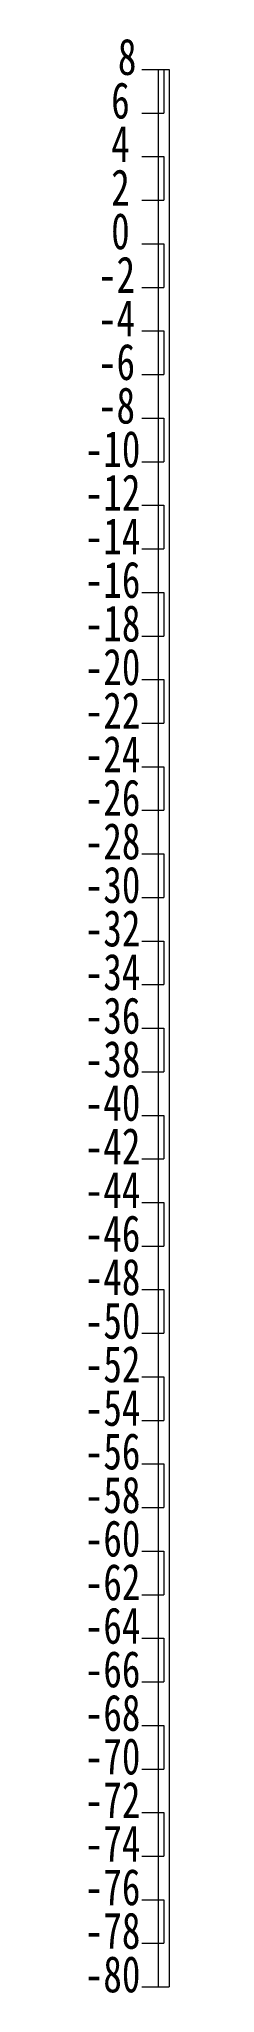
# Model space of a CAD drawing. Header units: millimetres. Extents: x 946 to 3601, y 223 to 2569.
# Drawn here: x 1284.3 to 1288.1, y 513.5 to 603.1 of the extents above; entities that cross this region are included whole.
import ezdxf

# ---------------------------------------------------------------- set-up
doc = ezdxf.new("R2010")
doc.units = ezdxf.units.MM
doc.layers.add('地质-文字', color=7, linetype='Continuous', lineweight=15)
doc.styles.add('高程系统', font='', dxfattribs={"width": 0.7, "height": 3})
doc.styles.get('高程系统').set_extended_font_data('仿宋_GB2312')

# ---------------------------------------------------------------- blocks, each defined once
blk = doc.blocks.new('WipeoutBlock')
at = {"color": 7}
blk.add_wipeout([(0, 0), (0, 1), (1, 1), (1, 0)], dxfattribs=at)

msp = doc.modelspace()

# ---------------------------------------------------------------- linework, layer by layer
at = {"layer": '地质-文字', "color": 7, "linetype": 'Continuous'}
for p, q in [((1286.888, 601.745), (1287.888, 601.745)), ((1287.638, 601.745), (1288.138, 601.745)), ((1287.638, 601.745), (1287.638, 513.745)), ((1287.888, 601.745), (1287.888, 599.745)), ((1288.138, 601.745), (1288.138, 513.745)), ((1286.888, 599.745), (1287.888, 599.745)), ((1286.888, 597.745), (1287.888, 597.745)), ((1287.888, 597.745), (1287.888, 595.745)), ((1286.888, 595.745), (1287.888, 595.745)), ((1286.888, 593.745), (1287.888, 593.745)), ((1287.888, 593.745), (1287.888, 591.745)), ((1286.888, 591.745), (1287.888, 591.745)), ((1286.888, 589.745), (1287.888, 589.745)), ((1287.888, 589.745), (1287.888, 587.745)), ((1286.888, 587.745), (1287.888, 587.745)), ((1286.888, 585.745), (1287.888, 585.745)), ((1287.888, 585.745), (1287.888, 583.745)), ((1286.888, 583.745), (1287.888, 583.745)), ((1286.888, 581.745), (1287.888, 581.745)), ((1287.888, 581.745), (1287.888, 579.745)), ((1286.888, 579.745), (1287.888, 579.745)), ((1286.888, 577.745), (1287.888, 577.745)), ((1287.888, 577.745), (1287.888, 575.745)), ((1286.888, 575.745), (1287.888, 575.745)), ((1286.888, 573.745), (1287.888, 573.745)), ((1287.888, 573.745), (1287.888, 571.745)), ((1286.888, 571.745), (1287.888, 571.745)), ((1286.888, 569.745), (1287.888, 569.745)), ((1287.888, 569.745), (1287.888, 567.745)), ((1286.888, 567.745), (1287.888, 567.745)), ((1286.888, 565.745), (1287.888, 565.745)), ((1287.888, 565.745), (1287.888, 563.745)), ((1286.888, 563.745), (1287.888, 563.745)), ((1286.888, 561.745), (1287.888, 561.745)), ((1287.888, 561.745), (1287.888, 559.745)), ((1286.888, 559.745), (1287.888, 559.745)), ((1286.888, 557.745), (1287.888, 557.745)), ((1287.888, 557.745), (1287.888, 555.745)), ((1286.888, 555.745), (1287.888, 555.745)), ((1286.888, 553.745), (1287.888, 553.745)), ((1287.888, 553.745), (1287.888, 551.745)), ((1286.888, 551.745), (1287.888, 551.745)), ((1286.888, 549.745), (1287.888, 549.745)), ((1287.888, 549.745), (1287.888, 547.745)), ((1286.888, 547.745), (1287.888, 547.745)), ((1286.888, 545.745), (1287.888, 545.745)), ((1287.888, 545.745), (1287.888, 543.745)), ((1286.888, 543.745), (1287.888, 543.745)), ((1286.888, 541.745), (1287.888, 541.745)), ((1287.888, 541.745), (1287.888, 539.745)), ((1286.888, 539.745), (1287.888, 539.745)), ((1286.888, 537.745), (1287.888, 537.745)), ((1287.888, 537.745), (1287.888, 535.745)), ((1286.888, 535.745), (1287.888, 535.745)), ((1286.888, 533.745), (1287.888, 533.745)), ((1287.888, 533.745), (1287.888, 531.745)), ((1286.888, 531.745), (1287.888, 531.745)), ((1286.888, 529.745), (1287.888, 529.745)), ((1287.888, 529.745), (1287.888, 527.745)), ((1286.888, 527.745), (1287.888, 527.745)), ((1286.888, 525.745), (1287.888, 525.745)), ((1287.888, 525.745), (1287.888, 523.745)), ((1286.888, 523.745), (1287.888, 523.745)), ((1286.888, 521.745), (1287.888, 521.745)), ((1287.888, 521.745), (1287.888, 519.745)), ((1286.888, 519.745), (1287.888, 519.745)), ((1286.888, 517.745), (1287.888, 517.745)), ((1287.888, 517.745), (1287.888, 515.745)), ((1286.888, 515.745), (1287.888, 515.745)), ((1286.888, 513.745), (1288.138, 513.745))]:
    msp.add_line(p, q, dxfattribs=at)

# ---------------------------------------------------------------- block references
at = {"layer": '地质-文字', "color": 7, "linetype": 'Continuous', "xscale": 2.016216185286294, "yscale": 0.5556756756756659}
msp.add_blockref('WipeoutBlock', (1284.265, 513.495), dxfattribs=at)

# ---------------------------------------------------------------- next in the draw order: texts
at = {"layer": '地质-文字', "color": 7, "linetype": 'Continuous', "style": '高程系统', "width": 0.75}
msp.add_text('-80', height=1.6667, dxfattribs=at).set_placement((1284.265, 513.495))

# ---------------------------------------------------------------- next in the draw order: block references
at = {"layer": '地质-文字', "color": 7, "linetype": 'Continuous', "xscale": 2.016216185286294, "yscale": 0.5556756756756659}
msp.add_blockref('WipeoutBlock', (1284.265, 515.495), dxfattribs=at)

# ---------------------------------------------------------------- next in the draw order: texts
at = {"layer": '地质-文字', "color": 7, "linetype": 'Continuous', "style": '高程系统', "width": 0.75}
msp.add_text('-78', height=1.6667, dxfattribs=at).set_placement((1284.265, 515.495))

# ---------------------------------------------------------------- next in the draw order: block references
at = {"layer": '地质-文字', "color": 7, "linetype": 'Continuous', "xscale": 2.016216185286294, "yscale": 0.5556756756756659}
msp.add_blockref('WipeoutBlock', (1284.265, 517.495), dxfattribs=at)

# ---------------------------------------------------------------- next in the draw order: texts
at = {"layer": '地质-文字', "color": 7, "linetype": 'Continuous', "style": '高程系统', "width": 0.75}
msp.add_text('-76', height=1.6667, dxfattribs=at).set_placement((1284.265, 517.495))

# ---------------------------------------------------------------- next in the draw order: block references
at = {"layer": '地质-文字', "color": 7, "linetype": 'Continuous', "xscale": 2.016216185286294, "yscale": 0.5448648648648304}
msp.add_blockref('WipeoutBlock', (1284.265, 519.495), dxfattribs=at)

# ---------------------------------------------------------------- next in the draw order: texts
at = {"layer": '地质-文字', "color": 7, "linetype": 'Continuous', "style": '高程系统', "width": 0.75}
msp.add_text('-74', height=1.6667, dxfattribs=at).set_placement((1284.265, 519.495))

# ---------------------------------------------------------------- next in the draw order: block references
at = {"layer": '地质-文字', "color": 7, "linetype": 'Continuous', "xscale": 2.016216185286294, "yscale": 0.5448648648648304}
msp.add_blockref('WipeoutBlock', (1284.265, 521.495), dxfattribs=at)

# ---------------------------------------------------------------- next in the draw order: texts
at = {"layer": '地质-文字', "color": 7, "linetype": 'Continuous', "style": '高程系统', "width": 0.75}
msp.add_text('-72', height=1.6667, dxfattribs=at).set_placement((1284.265, 521.495))

# ---------------------------------------------------------------- next in the draw order: block references
at = {"layer": '地质-文字', "color": 7, "linetype": 'Continuous', "xscale": 2.016216185286294, "yscale": 0.5556756756756659}
msp.add_blockref('WipeoutBlock', (1284.265, 523.495), dxfattribs=at)

# ---------------------------------------------------------------- next in the draw order: texts
at = {"layer": '地质-文字', "color": 7, "linetype": 'Continuous', "style": '高程系统', "width": 0.75}
msp.add_text('-70', height=1.6667, dxfattribs=at).set_placement((1284.265, 523.495))

# ---------------------------------------------------------------- next in the draw order: block references
at = {"layer": '地质-文字', "color": 7, "linetype": 'Continuous', "xscale": 2.016216185286294, "yscale": 0.5556756756756659}
msp.add_blockref('WipeoutBlock', (1284.265, 525.495), dxfattribs=at)

# ---------------------------------------------------------------- next in the draw order: texts
at = {"layer": '地质-文字', "color": 7, "linetype": 'Continuous', "style": '高程系统', "width": 0.75}
msp.add_text('-68', height=1.6667, dxfattribs=at).set_placement((1284.265, 525.495))

# ---------------------------------------------------------------- next in the draw order: block references
at = {"layer": '地质-文字', "color": 7, "linetype": 'Continuous', "xscale": 2.016216185286294, "yscale": 0.5556756756756659}
msp.add_blockref('WipeoutBlock', (1284.265, 527.495), dxfattribs=at)

# ---------------------------------------------------------------- next in the draw order: texts
at = {"layer": '地质-文字', "color": 7, "linetype": 'Continuous', "style": '高程系统', "width": 0.75}
msp.add_text('-66', height=1.6667, dxfattribs=at).set_placement((1284.265, 527.495))

# ---------------------------------------------------------------- next in the draw order: block references
at = {"layer": '地质-文字', "color": 7, "linetype": 'Continuous', "xscale": 2.016216185286294, "yscale": 0.5556756756756659}
msp.add_blockref('WipeoutBlock', (1284.265, 529.495), dxfattribs=at)

# ---------------------------------------------------------------- next in the draw order: texts
at = {"layer": '地质-文字', "color": 7, "linetype": 'Continuous', "style": '高程系统', "width": 0.75}
msp.add_text('-64', height=1.6667, dxfattribs=at).set_placement((1284.265, 529.495))

# ---------------------------------------------------------------- next in the draw order: block references
at = {"layer": '地质-文字', "color": 7, "linetype": 'Continuous', "xscale": 2.016216185286294, "yscale": 0.5556756756756659}
msp.add_blockref('WipeoutBlock', (1284.265, 531.495), dxfattribs=at)

# ---------------------------------------------------------------- next in the draw order: texts
at = {"layer": '地质-文字', "color": 7, "linetype": 'Continuous', "style": '高程系统', "width": 0.75}
msp.add_text('-62', height=1.6667, dxfattribs=at).set_placement((1284.265, 531.495))

# ---------------------------------------------------------------- next in the draw order: block references
at = {"layer": '地质-文字', "color": 7, "linetype": 'Continuous', "xscale": 2.016216185286294, "yscale": 0.5556756756756659}
msp.add_blockref('WipeoutBlock', (1284.265, 533.495), dxfattribs=at)

# ---------------------------------------------------------------- next in the draw order: texts
at = {"layer": '地质-文字', "color": 7, "linetype": 'Continuous', "style": '高程系统', "width": 0.75}
msp.add_text('-60', height=1.6667, dxfattribs=at).set_placement((1284.265, 533.495))

# ---------------------------------------------------------------- next in the draw order: block references
at = {"layer": '地质-文字', "color": 7, "linetype": 'Continuous', "xscale": 2.016216185286294, "yscale": 0.5556756756756659}
msp.add_blockref('WipeoutBlock', (1284.265, 535.495), dxfattribs=at)

# ---------------------------------------------------------------- next in the draw order: texts
at = {"layer": '地质-文字', "color": 7, "linetype": 'Continuous', "style": '高程系统', "width": 0.75}
msp.add_text('-58', height=1.6667, dxfattribs=at).set_placement((1284.265, 535.495))

# ---------------------------------------------------------------- next in the draw order: block references
at = {"layer": '地质-文字', "color": 7, "linetype": 'Continuous', "xscale": 2.016216185286294, "yscale": 0.5556756756756659}
msp.add_blockref('WipeoutBlock', (1284.265, 537.495), dxfattribs=at)

# ---------------------------------------------------------------- next in the draw order: texts
at = {"layer": '地质-文字', "color": 7, "linetype": 'Continuous', "style": '高程系统', "width": 0.75}
msp.add_text('-56', height=1.6667, dxfattribs=at).set_placement((1284.265, 537.495))

# ---------------------------------------------------------------- next in the draw order: block references
at = {"layer": '地质-文字', "color": 7, "linetype": 'Continuous', "xscale": 2.016216185286294, "yscale": 0.5448648648648304}
msp.add_blockref('WipeoutBlock', (1284.265, 539.495), dxfattribs=at)

# ---------------------------------------------------------------- next in the draw order: texts
at = {"layer": '地质-文字', "color": 7, "linetype": 'Continuous', "style": '高程系统', "width": 0.75}
msp.add_text('-54', height=1.6667, dxfattribs=at).set_placement((1284.265, 539.495))

# ---------------------------------------------------------------- next in the draw order: block references
at = {"layer": '地质-文字', "color": 7, "linetype": 'Continuous', "xscale": 2.016216185286294, "yscale": 0.5448648648648304}
msp.add_blockref('WipeoutBlock', (1284.265, 541.495), dxfattribs=at)

# ---------------------------------------------------------------- next in the draw order: texts
at = {"layer": '地质-文字', "color": 7, "linetype": 'Continuous', "style": '高程系统', "width": 0.75}
msp.add_text('-52', height=1.6667, dxfattribs=at).set_placement((1284.265, 541.495))

# ---------------------------------------------------------------- next in the draw order: block references
at = {"layer": '地质-文字', "color": 7, "linetype": 'Continuous', "xscale": 2.016216185286294, "yscale": 0.5556756756756659}
msp.add_blockref('WipeoutBlock', (1284.265, 543.495), dxfattribs=at)

# ---------------------------------------------------------------- next in the draw order: texts
at = {"layer": '地质-文字', "color": 7, "linetype": 'Continuous', "style": '高程系统', "width": 0.75}
msp.add_text('-50', height=1.6667, dxfattribs=at).set_placement((1284.265, 543.495))

# ---------------------------------------------------------------- next in the draw order: block references
at = {"layer": '地质-文字', "color": 7, "linetype": 'Continuous', "xscale": 2.016216185286294, "yscale": 0.5556756756756659}
msp.add_blockref('WipeoutBlock', (1284.265, 545.495), dxfattribs=at)

# ---------------------------------------------------------------- next in the draw order: texts
at = {"layer": '地质-文字', "color": 7, "linetype": 'Continuous', "style": '高程系统', "width": 0.75}
msp.add_text('-48', height=1.6667, dxfattribs=at).set_placement((1284.265, 545.495))

# ---------------------------------------------------------------- next in the draw order: block references
at = {"layer": '地质-文字', "color": 7, "linetype": 'Continuous', "xscale": 2.016216185286294, "yscale": 0.5556756756756659}
msp.add_blockref('WipeoutBlock', (1284.265, 547.495), dxfattribs=at)

# ---------------------------------------------------------------- next in the draw order: texts
at = {"layer": '地质-文字', "color": 7, "linetype": 'Continuous', "style": '高程系统', "width": 0.75}
msp.add_text('-46', height=1.6667, dxfattribs=at).set_placement((1284.265, 547.495))

# ---------------------------------------------------------------- next in the draw order: block references
at = {"layer": '地质-文字', "color": 7, "linetype": 'Continuous', "xscale": 2.016216185286294, "yscale": 0.5448648648648304}
msp.add_blockref('WipeoutBlock', (1284.265, 549.495), dxfattribs=at)

# ---------------------------------------------------------------- next in the draw order: texts
at = {"layer": '地质-文字', "color": 7, "linetype": 'Continuous', "style": '高程系统', "width": 0.75}
msp.add_text('-44', height=1.6667, dxfattribs=at).set_placement((1284.265, 549.495))

# ---------------------------------------------------------------- next in the draw order: block references
at = {"layer": '地质-文字', "color": 7, "linetype": 'Continuous', "xscale": 2.016216185286294, "yscale": 0.5448648648648304}
msp.add_blockref('WipeoutBlock', (1284.265, 551.495), dxfattribs=at)

# ---------------------------------------------------------------- next in the draw order: texts
at = {"layer": '地质-文字', "color": 7, "linetype": 'Continuous', "style": '高程系统', "width": 0.75}
msp.add_text('-42', height=1.6667, dxfattribs=at).set_placement((1284.265, 551.495))

# ---------------------------------------------------------------- next in the draw order: block references
at = {"layer": '地质-文字', "color": 7, "linetype": 'Continuous', "xscale": 2.016216185286294, "yscale": 0.5556756756756659}
msp.add_blockref('WipeoutBlock', (1284.265, 553.495), dxfattribs=at)

# ---------------------------------------------------------------- next in the draw order: texts
at = {"layer": '地质-文字', "color": 7, "linetype": 'Continuous', "style": '高程系统', "width": 0.75}
msp.add_text('-40', height=1.6667, dxfattribs=at).set_placement((1284.265, 553.495))

# ---------------------------------------------------------------- next in the draw order: block references
at = {"layer": '地质-文字', "color": 7, "linetype": 'Continuous', "xscale": 2.016216185286294, "yscale": 0.5556756756756659}
msp.add_blockref('WipeoutBlock', (1284.265, 555.495), dxfattribs=at)

# ---------------------------------------------------------------- next in the draw order: texts
at = {"layer": '地质-文字', "color": 7, "linetype": 'Continuous', "style": '高程系统', "width": 0.75}
msp.add_text('-38', height=1.6667, dxfattribs=at).set_placement((1284.265, 555.495))

# ---------------------------------------------------------------- next in the draw order: block references
at = {"layer": '地质-文字', "color": 7, "linetype": 'Continuous', "xscale": 2.016216185286294, "yscale": 0.5556756756756659}
msp.add_blockref('WipeoutBlock', (1284.265, 557.495), dxfattribs=at)

# ---------------------------------------------------------------- next in the draw order: texts
at = {"layer": '地质-文字', "color": 7, "linetype": 'Continuous', "style": '高程系统', "width": 0.75}
msp.add_text('-36', height=1.6667, dxfattribs=at).set_placement((1284.265, 557.495))

# ---------------------------------------------------------------- next in the draw order: block references
at = {"layer": '地质-文字', "color": 7, "linetype": 'Continuous', "xscale": 2.016216185286294, "yscale": 0.5556756756756659}
msp.add_blockref('WipeoutBlock', (1284.265, 559.495), dxfattribs=at)

# ---------------------------------------------------------------- next in the draw order: texts
at = {"layer": '地质-文字', "color": 7, "linetype": 'Continuous', "style": '高程系统', "width": 0.75}
msp.add_text('-34', height=1.6667, dxfattribs=at).set_placement((1284.265, 559.495))

# ---------------------------------------------------------------- next in the draw order: block references
at = {"layer": '地质-文字', "color": 7, "linetype": 'Continuous', "xscale": 2.016216185286294, "yscale": 0.5556756756756659}
msp.add_blockref('WipeoutBlock', (1284.265, 561.495), dxfattribs=at)

# ---------------------------------------------------------------- next in the draw order: texts
at = {"layer": '地质-文字', "color": 7, "linetype": 'Continuous', "style": '高程系统', "width": 0.75}
msp.add_text('-32', height=1.6667, dxfattribs=at).set_placement((1284.265, 561.495))

# ---------------------------------------------------------------- next in the draw order: block references
at = {"layer": '地质-文字', "color": 7, "linetype": 'Continuous', "xscale": 2.016216185286294, "yscale": 0.5556756756756659}
msp.add_blockref('WipeoutBlock', (1284.265, 563.495), dxfattribs=at)

# ---------------------------------------------------------------- next in the draw order: texts
at = {"layer": '地质-文字', "color": 7, "linetype": 'Continuous', "style": '高程系统', "width": 0.75}
msp.add_text('-30', height=1.6667, dxfattribs=at).set_placement((1284.265, 563.495))

# ---------------------------------------------------------------- next in the draw order: block references
at = {"layer": '地质-文字', "color": 7, "linetype": 'Continuous', "xscale": 2.016216185286294, "yscale": 0.5556756756756659}
msp.add_blockref('WipeoutBlock', (1284.265, 565.495), dxfattribs=at)

# ---------------------------------------------------------------- next in the draw order: texts
at = {"layer": '地质-文字', "color": 7, "linetype": 'Continuous', "style": '高程系统', "width": 0.75}
msp.add_text('-28', height=1.6667, dxfattribs=at).set_placement((1284.265, 565.495))

# ---------------------------------------------------------------- next in the draw order: block references
at = {"layer": '地质-文字', "color": 7, "linetype": 'Continuous', "xscale": 2.016216185286294, "yscale": 0.5556756756756659}
msp.add_blockref('WipeoutBlock', (1284.265, 567.495), dxfattribs=at)

# ---------------------------------------------------------------- next in the draw order: texts
at = {"layer": '地质-文字', "color": 7, "linetype": 'Continuous', "style": '高程系统', "width": 0.75}
msp.add_text('-26', height=1.6667, dxfattribs=at).set_placement((1284.265, 567.495))

# ---------------------------------------------------------------- next in the draw order: block references
at = {"layer": '地质-文字', "color": 7, "linetype": 'Continuous', "xscale": 2.016216185286294, "yscale": 0.5448648648648304}
msp.add_blockref('WipeoutBlock', (1284.265, 569.495), dxfattribs=at)

# ---------------------------------------------------------------- next in the draw order: texts
at = {"layer": '地质-文字', "color": 7, "linetype": 'Continuous', "style": '高程系统', "width": 0.75}
msp.add_text('-24', height=1.6667, dxfattribs=at).set_placement((1284.265, 569.495))

# ---------------------------------------------------------------- next in the draw order: block references
at = {"layer": '地质-文字', "color": 7, "linetype": 'Continuous', "xscale": 2.016216185286294, "yscale": 0.5448648648648304}
msp.add_blockref('WipeoutBlock', (1284.265, 571.495), dxfattribs=at)

# ---------------------------------------------------------------- next in the draw order: texts
at = {"layer": '地质-文字', "color": 7, "linetype": 'Continuous', "style": '高程系统', "width": 0.75}
msp.add_text('-22', height=1.6667, dxfattribs=at).set_placement((1284.265, 571.495))

# ---------------------------------------------------------------- next in the draw order: block references
at = {"layer": '地质-文字', "color": 7, "linetype": 'Continuous', "xscale": 2.016216185286294, "yscale": 0.5556756756756659}
msp.add_blockref('WipeoutBlock', (1284.265, 573.495), dxfattribs=at)

# ---------------------------------------------------------------- next in the draw order: texts
at = {"layer": '地质-文字', "color": 7, "linetype": 'Continuous', "style": '高程系统', "width": 0.75}
msp.add_text('-20', height=1.6667, dxfattribs=at).set_placement((1284.265, 573.495))

# ---------------------------------------------------------------- next in the draw order: block references
at = {"layer": '地质-文字', "color": 7, "linetype": 'Continuous', "xscale": 2.016216185286294, "yscale": 0.5556756756756659}
msp.add_blockref('WipeoutBlock', (1284.265, 575.495), dxfattribs=at)

# ---------------------------------------------------------------- next in the draw order: texts
at = {"layer": '地质-文字', "color": 7, "linetype": 'Continuous', "style": '高程系统', "width": 0.75}
msp.add_text('-18', height=1.6667, dxfattribs=at).set_placement((1284.265, 575.495))

# ---------------------------------------------------------------- next in the draw order: block references
at = {"layer": '地质-文字', "color": 7, "linetype": 'Continuous', "xscale": 2.016216185286294, "yscale": 0.5556756756756659}
msp.add_blockref('WipeoutBlock', (1284.265, 577.495), dxfattribs=at)

# ---------------------------------------------------------------- next in the draw order: texts
at = {"layer": '地质-文字', "color": 7, "linetype": 'Continuous', "style": '高程系统', "width": 0.75}
msp.add_text('-16', height=1.6667, dxfattribs=at).set_placement((1284.265, 577.495))

# ---------------------------------------------------------------- next in the draw order: block references
at = {"layer": '地质-文字', "color": 7, "linetype": 'Continuous', "xscale": 2.016216185286294, "yscale": 0.5448648648648304}
msp.add_blockref('WipeoutBlock', (1284.265, 579.495), dxfattribs=at)

# ---------------------------------------------------------------- next in the draw order: texts
at = {"layer": '地质-文字', "color": 7, "linetype": 'Continuous', "style": '高程系统', "width": 0.75}
msp.add_text('-14', height=1.6667, dxfattribs=at).set_placement((1284.265, 579.495))

# ---------------------------------------------------------------- next in the draw order: block references
at = {"layer": '地质-文字', "color": 7, "linetype": 'Continuous', "xscale": 2.016216185286294, "yscale": 0.5448648648648304}
msp.add_blockref('WipeoutBlock', (1284.265, 581.495), dxfattribs=at)

# ---------------------------------------------------------------- next in the draw order: texts
at = {"layer": '地质-文字', "color": 7, "linetype": 'Continuous', "style": '高程系统', "width": 0.75}
msp.add_text('-12', height=1.6667, dxfattribs=at).set_placement((1284.265, 581.495))

# ---------------------------------------------------------------- next in the draw order: block references
at = {"layer": '地质-文字', "color": 7, "linetype": 'Continuous', "xscale": 2.016216185286294, "yscale": 0.5556756756756659}
msp.add_blockref('WipeoutBlock', (1284.265, 583.495), dxfattribs=at)

# ---------------------------------------------------------------- next in the draw order: texts
at = {"layer": '地质-文字', "color": 7, "linetype": 'Continuous', "style": '高程系统', "width": 0.75}
msp.add_text('-10', height=1.6667, dxfattribs=at).set_placement((1284.265, 583.495))

# ---------------------------------------------------------------- next in the draw order: block references
at = {"layer": '地质-文字', "color": 7, "linetype": 'Continuous', "xscale": 1.410810790190862, "yscale": 0.5556756756756659}
msp.add_blockref('WipeoutBlock', (1284.87, 585.495), dxfattribs=at)

# ---------------------------------------------------------------- next in the draw order: texts
at = {"layer": '地质-文字', "color": 7, "linetype": 'Continuous', "style": '高程系统', "width": 0.75}
msp.add_text('-8', height=1.6667, dxfattribs=at).set_placement((1284.87, 585.495))

# ---------------------------------------------------------------- next in the draw order: block references
at = {"layer": '地质-文字', "color": 7, "linetype": 'Continuous', "xscale": 1.410810790190862, "yscale": 0.5556756756756659}
msp.add_blockref('WipeoutBlock', (1284.87, 587.495), dxfattribs=at)

# ---------------------------------------------------------------- next in the draw order: texts
at = {"layer": '地质-文字', "color": 7, "linetype": 'Continuous', "style": '高程系统', "width": 0.75}
msp.add_text('-6', height=1.6667, dxfattribs=at).set_placement((1284.87, 587.495))

# ---------------------------------------------------------------- next in the draw order: block references
at = {"layer": '地质-文字', "color": 7, "linetype": 'Continuous', "xscale": 1.410810790190862, "yscale": 0.5448648648648304}
msp.add_blockref('WipeoutBlock', (1284.87, 589.495), dxfattribs=at)

# ---------------------------------------------------------------- next in the draw order: texts
at = {"layer": '地质-文字', "color": 7, "linetype": 'Continuous', "style": '高程系统', "width": 0.75}
msp.add_text('-4', height=1.6667, dxfattribs=at).set_placement((1284.87, 589.495))

# ---------------------------------------------------------------- next in the draw order: block references
at = {"layer": '地质-文字', "color": 7, "linetype": 'Continuous', "xscale": 1.410810790190862, "yscale": 0.5448648648648304}
msp.add_blockref('WipeoutBlock', (1284.87, 591.495), dxfattribs=at)

# ---------------------------------------------------------------- next in the draw order: texts
at = {"layer": '地质-文字', "color": 7, "linetype": 'Continuous', "style": '高程系统', "width": 0.75}
msp.add_text('-2', height=1.6667, dxfattribs=at).set_placement((1284.87, 591.495))

# ---------------------------------------------------------------- next in the draw order: block references
at = {"layer": '地质-文字', "color": 7, "linetype": 'Continuous', "xscale": 0.8054053950954312, "yscale": 0.5556756756756659}
msp.add_blockref('WipeoutBlock', (1285.476, 593.495), dxfattribs=at)

# ---------------------------------------------------------------- next in the draw order: texts
at = {"layer": '地质-文字', "color": 7, "linetype": 'Continuous', "style": '高程系统', "width": 0.75}
msp.add_text('0', height=1.667, dxfattribs=at).set_placement((1285.476, 593.495))

# ---------------------------------------------------------------- next in the draw order: block references
at = {"layer": '地质-文字', "color": 7, "linetype": 'Continuous', "xscale": 0.8054053950954312, "yscale": 0.5448648648648304}
msp.add_blockref('WipeoutBlock', (1285.476, 595.495), dxfattribs=at)

# ---------------------------------------------------------------- next in the draw order: texts
at = {"layer": '地质-文字', "color": 7, "linetype": 'Continuous', "style": '高程系统', "width": 0.75}
msp.add_text('2', height=1.667, dxfattribs=at).set_placement((1285.476, 595.495))

# ---------------------------------------------------------------- next in the draw order: block references
at = {"layer": '地质-文字', "color": 7, "linetype": 'Continuous', "xscale": 0.8054053950954312, "yscale": 0.5448648648648304}
msp.add_blockref('WipeoutBlock', (1285.476, 597.495), dxfattribs=at)

# ---------------------------------------------------------------- next in the draw order: texts
at = {"layer": '地质-文字', "color": 7, "linetype": 'Continuous', "style": '高程系统', "width": 0.75}
msp.add_text('4', height=1.667, dxfattribs=at).set_placement((1285.476, 597.495))

# ---------------------------------------------------------------- next in the draw order: block references
at = {"layer": '地质-文字', "color": 7, "linetype": 'Continuous', "xscale": 0.8054053950954312, "yscale": 0.5556756756756659}
msp.add_blockref('WipeoutBlock', (1285.476, 599.495), dxfattribs=at)

# ---------------------------------------------------------------- next in the draw order: texts
at = {"layer": '地质-文字', "color": 7, "linetype": 'Continuous', "style": '高程系统', "width": 0.75}
msp.add_text('6', height=1.667, dxfattribs=at).set_placement((1285.476, 599.495))

# ---------------------------------------------------------------- next in the draw order: block references
at = {"layer": '地质-文字', "color": 7, "linetype": 'Continuous', "xscale": 0.8054053950954312, "yscale": 0.5556756756756659}
msp.add_blockref('WipeoutBlock', (1285.476, 601.495), dxfattribs=at)

# ---------------------------------------------------------------- next in the draw order: texts
at = {"layer": '地质-文字', "color": 7, "linetype": 'Continuous', "style": '高程系统', "width": 0.75}
msp.add_text('8', height=1.667, dxfattribs=at).set_placement((1285.783, 601.495))

doc.saveas('drawing.dxf')
